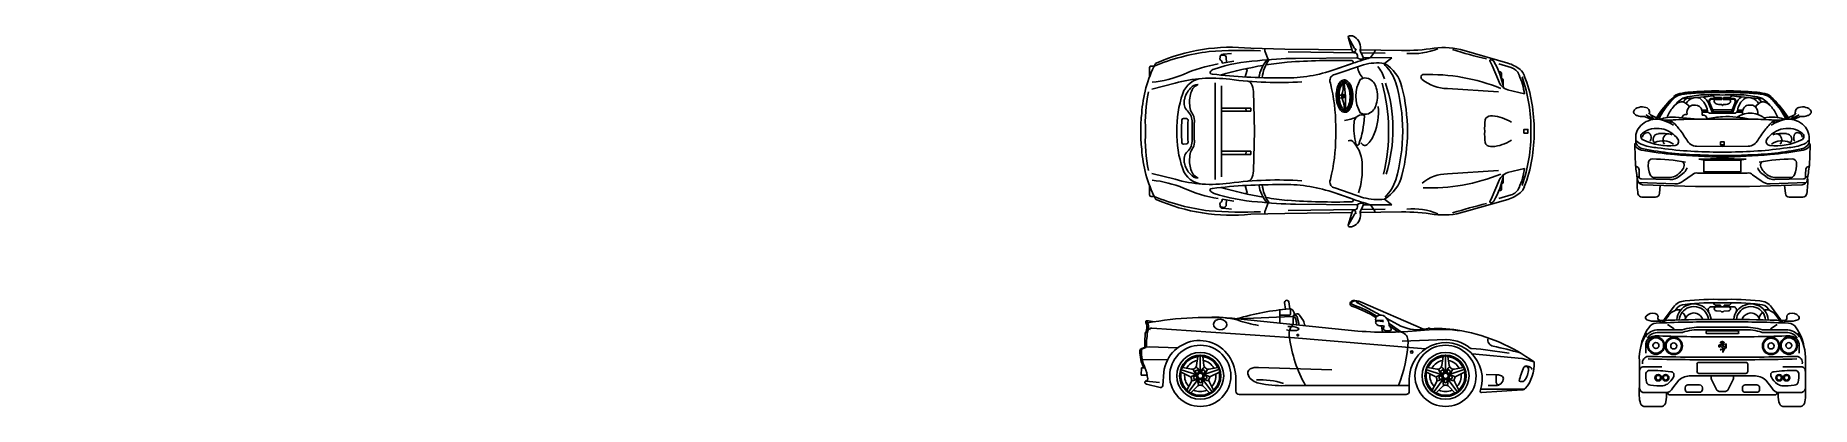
# Model space of a CAD drawing. Header units: millimetres. Extents: x 0 to 813, y -31 to 138.
import ezdxf

# ---------------------------------------------------------------- set-up
doc = ezdxf.new("R2010")
doc.units = ezdxf.units.MM

# ---------------------------------------------------------------- blocks, each defined once
blk = doc.blocks.new('Modena-planta')
for p, q in [((795.42, 42.43), (779.84, 42.85)), ((787.78, 37.61), (786.41, 41.25)), ((795.42, 42.43), (826.26, 42.07)), ((797, 41.12), (828.13, 40.7)), ((824.51, 47.86), (826.49, 41.31)), ((824.74, 47.37), (827.17, 43.05)), ((829.95, 42.03), (848.9, 41.8)), ((830.4, 40.67), (841.4, 40.53)), ((834.73, 38.53), (836.52, 41.1)), ((877.53, 41.8), (897.51, 36.03)), ((733.58, 34.03), (733.58, 29.86)), ((735.69, 34.71), (734.27, 34.71)), ((765.81, 38.77), (765.77, 38.05)), ((767.65, 39.68), (766.33, 39.52)), ((766.82, 35.96), (772.07, 36.89)), ((767.24, 40.07), (771, 40.49)), ((768.7, 36.29), (768.66, 38.57)), ((828.55, 38.47), (800.31, 38.2)), ((816.94, 32.66), (826.32, 35.83)), ((816.94, 32.66), (825.49, 35.56)), ((831.47, 35.26), (818.32, 30.79)), ((834.73, 38.53), (831.32, 38.5)), ((834.73, 38.53), (844.46, 38.52)), ((841.1, 35.88), (844.46, 38.52)), ((889.34, 37.1), (890.31, 34.94)), ((889.75, 37.57), (890.3, 37.4)), ((890.31, 34.94), (893.3, 28.02)), ((899.03, 33.99), (893.34, 35.71)), ((745.2, 26.86), (734.53, 24.17)), ((761.65, 31.2), (762.24, 31.03)), ((763.57, 26.95), (763.57, 4.89)), ((766.44, 25.7), (766.44, 4.89)), ((777.3, 29.69), (778.09, 32.36)), ((833.73, 28.98), (832.8, 29.19)), ((869.88, 24.41), (893.27, 22.86)), ((894.69, 28.8), (895.04, 28.8)), ((895.38, 28.45), (895.38, 25.33)), ((781.61, 4.89), (781.06, 23.02)), ((821.43, 21.33), (820.28, 21.35)), ((821.5, 20.12), (820.33, 20.02)), ((821.43, 21.33), (821.5, 20.12)), ((897.45, 23.81), (905.17, 21.93)), ((749.06, 10.75), (750.5, 10.67)), ((753.1, 8.89), (753.1, 4.89)), ((754.03, 8.89), (754.03, 4.89)), ((779.92, 15.46), (766.44, 15.46)), ((779.92, 14.02), (766.44, 14.02)), ((777.67, 15.46), (777.7, 14.02)), ((779.92, 14.02), (779.92, 15.46)), ((833.73, 12.9), (832.8, 12.68)), ((753.1, 0.88), (753.1, 4.89)), ((754.03, 0.88), (754.03, 4.89)), ((763.57, -17.18), (763.57, 4.89)), ((766.44, -15.92), (766.44, 4.89)), ((781.61, 4.89), (781.06, -13.24)), ((749.06, -0.97), (750.5, -0.9)), ((779.92, -4.25), (766.44, -4.25)), ((779.92, -5.68), (766.44, -5.68)), ((777.67, -5.68), (777.7, -4.25)), ((779.92, -4.25), (779.92, -5.68)), ((745.2, -17.09), (734.53, -14.39)), ((869.88, -14.63), (893.27, -13.09)), ((895.38, -18.68), (895.38, -15.56)), ((897.45, -14.03), (905.17, -12.16)), ((733.58, -24.25), (733.58, -20.08)), ((761.65, -21.43), (762.24, -21.26)), ((777.3, -19.91), (778.09, -22.59)), ((816.94, -22.88), (825.49, -25.78)), ((816.94, -22.88), (826.32, -26.06)), ((831.47, -25.49), (818.32, -21.02)), ((890.31, -25.16), (893.3, -18.24)), ((899.03, -24.22), (893.34, -25.93)), ((894.69, -19.02), (895.04, -19.02)), ((735.69, -24.93), (734.27, -24.93)), ((765.81, -28.99), (765.77, -28.27)), ((767.65, -29.9), (766.33, -29.74)), ((766.82, -26.18), (772.07, -27.11)), ((767.24, -30.3), (771, -30.71)), ((768.7, -26.51), (768.66, -28.79)), ((787.78, -27.83), (786.41, -31.48)), ((795.42, -32.66), (826.26, -32.29)), ((797, -31.34), (828.13, -30.93)), ((828.55, -28.7), (800.31, -28.43)), ((824.51, -38.08), (826.49, -31.53)), ((829.95, -32.25), (848.9, -32.03)), ((830.4, -30.9), (841.4, -30.75)), ((834.73, -28.75), (831.32, -28.72)), ((834.73, -28.75), (844.46, -28.75)), ((834.73, -28.75), (836.52, -31.33)), ((841.1, -26.11), (844.46, -28.75)), ((877.53, -32.03), (897.51, -26.25)), ((889.34, -27.32), (890.31, -25.16)), ((889.75, -27.79), (890.3, -27.62)), ((795.42, -32.66), (779.84, -33.08)), ((824.74, -37.59), (827.17, -33.28))]:
    blk.add_line(p, q)
for points in [[(894.69, 28.34), (894.69, 31.31, 0.414214), (894, 31.99), (893.46, 31.99), (893.46, 31.96)], [(894.69, -18.57), (894.69, -21.53, -0.414214), (894, -22.22), (893.46, -22.22), (893.46, -22.18)]]:
    blk.add_lwpolyline(points, format="xyb")
for points in [[(906.74, 4.89), (906.74, 5.7), (904.87, 5.7), (904.87, 4.89)], [(906.74, 4.89), (906.74, 4.08), (904.87, 4.08), (904.87, 4.89)]]:
    blk.add_lwpolyline(points)
for centre, radius, start, end in [((773.12, -57.02), 99.07, 97.13897, 112.20468), ((771.1, -42.55), 85.85, 84.15843, 113.75094), ((776.19, -159.63), 201.5, 87.66649, 94.37834), ((788.76, 42.1), 2.5, 166.71446, 199.87589), ((825.48, 48.02), 0.989, 157.69123, 221.2445), ((825.58, 45.5), 3.07, 72.78057, 109.26424), ((824.52, 43.26), 5.54, 353.29542, 69.1569), ((827.04, 41.92), 0.821, 228.15417, 43.51091), ((827.38, 41.73), 0.986, 205.39106, 280.03769), ((828.85, 43.93), 1.89, 207.5664, 252.15536), ((827.64, 39.89), 0.869, 39.79605, 95.73016), ((832.3, 42.05), 2.35, 166.35559, 209.59311), ((826.03, 37.59), 5.37, 1.95414, 37.93298), ((834.08, 42.54), 2.83, 329.46705, 347.77861), ((850.61, 120.76), 78.97, 268.75861, 279.61942), ((854.06, 71.09), 30.72, 264.78539, 291.93649), ((868.09, 9.91), 33.27, 73.50738, 97.39624), ((926.27, 208.01), 174.33, 251.94884, 257.24429), ((786.84, 9.64), 56.97, 152.76058, 176.57407), ((734.27, 34.03), 0.685, 90, 180), ((736.8, 35.4), 0.685, 113.75094, 152.76058), ((774.22, -23.69), 60.04, 98.81335, 114.73295), ((764.34, 29.73), 3.81, 109.30085, 144.72324), ((787.8, -41.71), 78.99, 93.56312, 108.23753), ((766.45, 38), 0.685, 176.3456, 237.55347), ((767.12, 38.77), 1.31, 85.03256, 179.95413), ((814.48, -138.74), 176.13, 99.4688, 105.96321), ((765.22, 36.07), 1.61, 355.87149, 57.55347), ((767.54, 38.56), 1.13, 0.55301, 84.13038), ((777.55, 32.74), 0.658, 324.74107, 114.90386), ((802.54, -140.64), 178.85, 90.7161, 96.30707), ((799.02, 27.23), 15.58, 138.43158, 171.97439), ((801.56, 27.85), 16.51, 143.58373, 174.72689), ((814.48, -138.74), 176.13, 95.8299, 99.04862), ((796.14, 94.58), 65.32, 267.86331, 288.56892), ((818.6, -272.32), 309.58, 88.60794, 94.07671), ((899.44, -178.18), 226.16, 106.62436, 109.08377), ((826.1, 36.48), 0.685, 288.68855, 88.60794), ((826.27, 39.2), 2.39, 342.31114, 31.61368), ((830.96, 42.2), 4.44, 237.0185, 275.52854), ((836.74, 35.08), 8.02, 185.30706, 227.70109), ((837.77, 12.36), 23.75, 81.95015, 105.40194), ((826.78, 24.74), 14.88, 16.06073, 41.18908), ((842.17, 35.91), 1.22, 180.48368, 229.18489), ((832.33, 21.05), 17.23, 13.54342, 59.40738), ((827.73, 21.25), 19.36, 17.50639, 45.18154), ((889.65, 37.24), 0.343, 73.21115, 204.2134), ((889.91, 36.09), 1.37, 30.58257, 73.21115), ((860.83, 18.9), 35.15, 9.75391, 30.58257), ((892.29, 19.22), 17.6, 51.91927, 72.72549), ((897.43, 28.6), 5.62, 22.10206, 73.4772), ((899.35, 28.41), 6.02, 17.81865, 50.87383), ((903.14, 33.07), 7.787548383930699e-14, 206.56505, 48.90891), ((728.39, 83.22), 56.32, 276.39983, 291.57725), ((762.04, -33.47), 62.64, 82.46917, 105.59587), ((758.24, 19.05), 9.98, 93.48684, 162.31277), ((759.88, 17.16), 10.63, 135.71003, 168.46703), ((758.44, 20.65), 6.26, 116.60679, 170.6088), ((755.64, 22), 4.24, 87.80118, 142.57457), ((761.72, 31.73), 0.528, 158.01459, 262.29805), ((762.43, 31.69), 0.685, 253.7177, 263.154), ((791.07, 270.23), 240.94, 263.154, 270.62592), ((792.75, 200.93), 173.77, 262.55945, 273.48064), ((778.08, 25.26), 2.53, 36.30123, 79.16136), ((771.13, 22.52), 9.94, 2.86691, 25.22172), ((818.75, 28.15), 2.67, 99.28683, 189.84664), ((784.08, 18.49), 33.34, 10.32603, 16.03434), ((735.33, 6.75), 83.45, 358.72189, 12.25663), ((811.95, 25.19), 10.23, 337.84235, 9.15939), ((771.95, 17.95), 51.35, 356.58075, 10.18722), ((843.04, 20.94), 15.09, 149.70444, 210.29556), ((832.18, 25.52), 3.73, 80.4002, 125.57403), ((831.22, 23.25), 6.25, 13.31161, 66.3333), ((825.88, 20.94), 12.03, 341.83294, 18.16706), ((762.55, 4.86), 80.44, 345.95579, 15.82311), ((776.43, 5.78), 68.5, 342.63247, 17.95089), ((772.67, 5.02), 76.76, 359.90289, 16.70193), ((763.27, 4.02), 88.36, 0.55995, 13.78843), ((858.95, 29.62), 1.18, 105.59917, 238.91709), ((869.88, 42.39), 17.98, 230.05537, 270), ((858.72, 30.43), 0.343, 92.01958, 105.59917), ((861.75, -55.49), 86.31, 67.85015, 92.01958), ((899.4, 29.88), 6.38, 197.00102, 252.22266), ((895.04, 28.45), 0.343, 0, 90), ((870.95, 16.83), 34.61, 8.48153, 23.65673), ((833.37, 5.57), 74.73, 359.49993, 18.86758), ((842.97, 6.3), 66.56, 358.78269, 21.08488), ((801.02, 9.02), 69.42, 168.48022, 183.41019), ((796.58, 5.66), 50.59, 161.05512, 180.87513), ((755.18, 18.09), 5.85, 168.23302, 196.01172), ((753.5, 17.26), 4.01, 191.28214, 229.90647), ((766.34, 18.22), 14.49, 166.23217, 191.91863), ((811.18, 15.01), 11.52, 359.23064, 26.34165), ((831.22, 18.63), 6.25, 293.6667, 346.68839), ((774.06, 6.53), 44.57, 171.58993, 182.10616), ((804.33, 5.83), 56.15, 175.62228, 180.96008), ((749.03, 10.06), 0.685, 87.1393, 175.62228), ((750.46, 9.99), 0.685, 355.58188, 87.1393), ((745.54, 8.88), 7.56, 0.11581, 44.66862), ((804.33, 5.83), 53.34, 175.58188, 181.01063), ((758.1, 16.33), 6.04, 190.53306, 219.04341), ((747.67, 9.67), 6.42, 353.02461, 26.44198), ((820.34, 28.79), 19.1, 277.3482, 295.03902), ((860.94, 6.85), 33.87, 176.67535, 193.45578), ((831, 8.58), 3.89, 86.67007, 176.5012), ((789.69, 13.5), 42.22, 339.76218, 357.62488), ((832.18, 16.36), 3.73, 234.42597, 279.5998), ((831.19, 11.78), 0.685, 357.62488, 86.67007), ((812.84, 13.5), 25.46, 337.23873, 6.07939), ((914.17, 6.15), 27.26, 171.65945, 182.65926), ((888.56, 9.91), 1.37, 138.62847, 171.65945), ((890.06, 8.58), 3.38, 83.15466, 138.62847), ((889.08, -6.34), 18.33, 56.71066, 85.65326), ((774.06, 3.25), 44.57, 177.89384, 188.41007), ((801.02, 0.76), 69.42, 176.58981, 191.51978), ((796.58, 4.12), 50.59, 179.12487, 198.94488), ((804.33, 3.95), 56.15, 179.03992, 184.37772), ((745.54, 0.9), 7.56, 315.33138, 359.88419), ((804.33, 3.95), 53.34, 178.98937, 184.41812), ((747.67, 0.1), 6.42, 333.55802, 6.97539), ((735.33, 3.03), 83.45, 347.74337, 1.27811), ((825.26, -1.41), 2.13, 28.94694, 112.88729), ((825.03, 7.61), 11.97, 311.87678, 340.71139), ((772.67, 4.76), 76.76, 343.29807, 0.09711), ((763.27, 5.75), 88.36, 346.21157, 359.44005), ((914.17, 3.62), 27.26, 177.34074, 188.34055), ((914.17, 3.62), 27.26, 177.34074, 188.34055), ((889.08, 16.12), 18.33, 274.34674, 303.28934), ((889.08, 16.12), 18.33, 274.34674, 303.28934), ((833.37, 4.21), 74.73, 341.13242, 0.50007), ((842.97, 3.47), 66.56, 338.91512, 1.21731), ((786.84, 0.14), 56.97, 183.42593, 207.23942), ((749.03, -0.29), 0.685, 184.37772, 272.8607), ((755.18, -8.31), 5.85, 163.98828, 191.76698), ((753.5, -7.48), 4.01, 130.09353, 168.71786), ((750.46, -0.21), 0.685, 272.8607, 4.41812), ((766.34, -8.45), 14.49, 168.08137, 193.76783), ((758.1, -6.56), 6.04, 140.95659, 169.46694), ((815.14, -10.53), 15.71, 358.6186, 40.28304), ((828.66, -0.87), 0.685, 193.45578, 339.76218), ((832.08, 0.16), 1.74, 198.10364, 302.3205), ((888.56, -0.13), 1.37, 188.34055, 221.37153), ((888.56, -0.13), 1.37, 188.34055, 221.37153), ((890.06, 1.2), 3.38, 221.37153, 276.84534), ((890.06, 1.2), 3.38, 221.37153, 276.84534), ((758.24, -9.28), 9.98, 197.68723, 266.51316), ((759.88, -7.38), 10.63, 191.53297, 224.28997), ((758.44, -10.87), 6.26, 189.3912, 243.39321), ((755.64, -12.22), 4.24, 217.42543, 272.19882), ((771.13, -12.75), 9.94, 334.77828, 357.13309), ((784.08, -8.71), 33.34, 343.96566, 349.67397), ((795.91, -12.49), 35, 341.99844, 3.20856), ((832.33, -11.27), 17.23, 300.59262, 346.45658), ((869.88, -32.61), 17.98, 90, 129.94463), ((861.75, 65.26), 86.31, 267.98042, 292.14985), ((860.83, -9.13), 35.15, 329.41743, 350.24609), ((899.4, -20.1), 6.38, 107.77734, 162.99898), ((870.95, -7.05), 34.61, 336.34327, 351.51847), ((734.27, -24.25), 0.685, 180, 270), ((728.39, -73.44), 56.32, 68.42275, 83.60017), ((762.04, 43.24), 62.64, 254.40413, 277.53083), ((774.22, 33.47), 60.04, 245.26705, 261.18665), ((761.72, -21.95), 0.528, 97.70195, 201.98541), ((764.34, -19.95), 3.81, 215.27676, 250.69915), ((762.43, -21.91), 0.685, 96.846, 106.2823), ((791.07, -260.46), 240.94, 89.37408, 96.846), ((787.8, 51.48), 78.99, 251.76247, 266.43688), ((814.48, 148.52), 176.13, 254.03679, 260.5312), ((792.75, -191.16), 173.77, 86.51936, 97.44055), ((777.55, -22.97), 0.658, 245.09614, 35.25893), ((778.08, -15.49), 2.53, 280.83864, 323.69877), ((799.02, -17.46), 15.58, 188.02561, 221.56842), ((801.56, -18.07), 16.51, 185.27311, 216.41627), ((796.14, -84.8), 65.32, 71.43108, 92.13669), ((818.75, -18.38), 2.67, 170.15336, 260.71317), ((827.73, -11.48), 19.36, 314.81846, 342.49361), ((895.04, -18.68), 0.343, 270, 0), ((892.29, -9.44), 17.6, 287.27451, 308.08073), ((897.43, -18.82), 5.62, 286.5228, 337.89794), ((899.35, -18.63), 6.02, 309.12617, 342.18135), ((903.14, -23.3), 7.787548383930699e-14, 311.09109, 153.43495), ((773.12, 66.79), 99.07, 247.79532, 262.86103), ((736.8, -25.63), 0.685, 207.23942, 246.24906), ((771.1, 52.33), 85.85, 246.24906, 275.84157), ((776.19, 169.41), 201.5, 265.62166, 272.33351), ((766.45, -28.23), 0.685, 122.44653, 183.6544), ((767.12, -28.99), 1.31, 180.04587, 274.96744), ((765.22, -26.29), 1.61, 302.44653, 4.12851), ((767.54, -28.78), 1.13, 275.86962, 359.44699), ((802.54, 150.41), 178.85, 263.69293, 269.2839), ((788.76, -32.33), 2.5, 160.12411, 193.28554), ((814.48, 148.52), 176.13, 260.95138, 264.1701), ((818.6, 282.1), 309.58, 265.92329, 271.39206), ((899.44, 187.95), 226.16, 250.91623, 253.37564), ((826.1, -26.71), 0.685, 271.39206, 71.31145), ((827.38, -31.95), 0.986, 79.96231, 154.60894), ((827.04, -32.14), 0.821, 316.48909, 131.84583), ((828.85, -34.15), 1.89, 107.84464, 152.4336), ((827.64, -30.12), 0.869, 264.26984, 320.20395), ((826.27, -29.42), 2.39, 328.38632, 17.68886), ((830.96, -32.42), 4.44, 84.47146, 122.9815), ((832.3, -32.28), 2.35, 150.40689, 193.64441), ((826.03, -27.82), 5.37, 322.06702, 358.04586), ((837.77, -2.59), 23.75, 254.59806, 278.04985), ((834.08, -32.77), 2.83, 12.22139, 30.53295), ((850.61, -110.98), 78.97, 80.38058, 91.24139), ((854.06, -61.32), 30.72, 68.06351, 95.21461), ((868.09, -0.13), 33.27, 262.60376, 286.49262), ((926.27, -198.23), 174.33, 102.75571, 108.05116), ((889.65, -27.46), 0.343, 155.7866, 286.78885), ((889.91, -26.31), 1.37, 286.78885, 329.41743), ((825.48, -38.25), 0.989, 138.7555, 202.30877), ((825.58, -35.73), 3.07, 250.73576, 287.21943), ((824.52, -33.48), 5.54, 290.8431, 6.70458)]:
    blk.add_arc(centre, radius, start, end)
for centre, major_axis, ratio in [((822.79, 20.94), (-0.14, 6.75), 0.466887), ((822.31, 20.92), (0.023, 0.879), 0.434056)]:
    blk.add_ellipse(centre, major_axis=major_axis, ratio=ratio)
for points, knots in [([(822.63, 28.34), (822.32, 28.33), (822.02, 28.25), (821.45, 27.98), (821.19, 27.79), (820.5, 27.13), (820.14, 26.55), (819.55, 25.18), (819.33, 24.38), (819.04, 22.68), (818.98, 21.77), (819.02, 19.6), (819.21, 18.34), (819.87, 16.15), (820.33, 15.21), (821.22, 14.22), (821.55, 13.96), (822.27, 13.6), (822.67, 13.52), (823.45, 13.58), (823.83, 13.72), (824.51, 14.16), (824.81, 14.46), (825.33, 15.18), (825.56, 15.6), (826.16, 17.01), (826.42, 18.15), (826.64, 20.56), (826.6, 21.83), (826.22, 24.2), (825.89, 25.3), (825.11, 26.8), (824.73, 27.31), (823.99, 27.95), (823.65, 28.14), (823.07, 28.31), (822.85, 28.34), (822.63, 28.34)], [0, 0, 0, 0, 0.205721, 0.205721, 0.411442, 0.411442, 0.797623, 0.797623, 1.183805, 1.183805, 1.569986, 1.569986, 2.107032, 2.107032, 2.644078, 2.644078, 2.905118, 2.905118, 3.166157, 3.166157, 3.427196, 3.427196, 3.688236, 3.688236, 3.949275, 3.949275, 4.474463, 4.474463, 4.999651, 4.999651, 5.524838, 5.524838, 5.887875, 5.887875, 6.138082, 6.138082, 6.283185, 6.283185, 6.283185, 6.283185]), ([(822.66, 27.05), (822.53, 27.05), (822.39, 27.01), (822.09, 26.85), (821.92, 26.73), (821.58, 26.36), (821.41, 26.12), (820.93, 25.22), (820.65, 24.41), (820.31, 22.56), (820.24, 21.54), (820.34, 19.51), (820.5, 18.52), (821.01, 16.8), (821.35, 16.09), (821.93, 15.33), (822.15, 15.13), (822.55, 14.88), (822.72, 14.83), (823.05, 14.82), (823.21, 14.86), (823.58, 15.08), (823.79, 15.27), (824.2, 15.8), (824.39, 16.14), (824.74, 16.96), (824.89, 17.43), (825.22, 18.88), (825.33, 19.96), (825.28, 22.1), (825.12, 23.16), (824.66, 24.82), (824.39, 25.46), (823.86, 26.31), (823.61, 26.59), (823.19, 26.91), (823.02, 26.99), (822.8, 27.04), (822.73, 27.05), (822.66, 27.05)], [0, 0, 0, 0, 0.227835, 0.227835, 0.455671, 0.455671, 0.683506, 0.683506, 1.155241, 1.155241, 1.626976, 1.626976, 2.098711, 2.098711, 2.570446, 2.570446, 2.845409, 2.845409, 3.120372, 3.120372, 3.395335, 3.395335, 3.670298, 3.670298, 3.945261, 3.945261, 4.220224, 4.220224, 4.717807, 4.717807, 5.21539, 5.21539, 5.614948, 5.614948, 5.920963, 5.920963, 6.16829, 6.16829, 6.283185, 6.283185, 6.283185, 6.283185])]:
    blk.add_open_spline(points, degree=3, knots=knots)
blk = doc.blocks.new('Modena Spyder-frente')
for p, q in [((334.42, 13.69), (342.53, 14.55)), ((337.68, 10.68), (338.43, 10.68)), ((338.6, 10.68), (338.43, 10.68)), ((344.72, 11.28), (346.21, 7.53)), ((346.5, 7.54), (344.99, 11.41)), ((346.82, 7.66), (345.25, 11.62)), ((346.06, 13.37), (350.62, 13.35)), ((346.13, 13.7), (350.58, 13.67)), ((350.48, 14.14), (347.92, 14.14)), ((348.02, 13.26), (350.48, 13.26)), ((350.63, 10.94), (349.71, 10.97)), ((350.63, 13.45), (350.48, 14.14)), ((350.78, 10.81), (350.83, 10.46)), ((350.83, 10.46), (351.05, 10.46)), ((351.1, 10.81), (351.05, 10.46)), ((351.25, 13.45), (351.4, 14.14)), ((351.25, 10.94), (352.18, 10.97)), ((355.82, 13.37), (351.26, 13.35)), ((355.75, 13.7), (351.3, 13.67)), ((351.4, 14.14), (353.96, 14.14)), ((353.86, 13.26), (351.4, 13.26)), ((355.07, 7.66), (356.63, 11.62)), ((355.38, 7.54), (356.9, 11.41)), ((357.17, 11.28), (355.68, 7.53)), ((367.47, 13.69), (359.35, 14.55)), ((363.19, 10.72), (363.46, 10.68)), ((364.21, 10.68), (363.46, 10.68)), ((317.34, 5.48), (315.84, 6.27)), ((315.89, 5.19), (318.61, 4.06)), ((318.01, 6.31), (320.8, 4.97)), ((329.53, 5.18), (339.68, 4.24)), ((350.94, 4.24), (338.16, 4.24)), ((344.06, 8.13), (341.62, 8.08)), ((341.68, 7.73), (344.2, 7.73)), ((341.68, 6.96), (341.68, 6.18)), ((341.7, 7.43), (344.41, 7.43)), ((345.09, 7.06), (350.94, 7.06)), ((346.35, 7.43), (350.94, 7.43)), ((346.82, 7.66), (350.94, 7.66)), ((355.07, 7.66), (350.94, 7.66)), ((355.54, 7.43), (350.94, 7.43)), ((356.8, 7.06), (350.94, 7.06)), ((350.94, 4.24), (363.72, 4.24)), ((360.18, 7.43), (357.47, 7.43)), ((360.2, 7.73), (357.69, 7.73)), ((357.83, 8.13), (360.26, 8.08)), ((360.2, 6.96), (360.2, 6.43)), ((372.35, 5.18), (369.75, 4.97)), ((383.87, 6.31), (381.08, 4.97)), ((386, 5.19), (383.28, 4.06)), ((384.54, 5.48), (386.04, 6.27)), ((310.82, -7.72), (311.14, -16.84)), ((311.27, -4.61), (311.27, -6.55)), ((350.94, -8.21), (339.15, -8.06)), ((350.94, -8.21), (362.73, -8.06)), ((390.62, -4.61), (390.62, -6.55)), ((391.06, -7.72), (390.74, -16.84)), ((340.14, -14.04), (342.04, -14.27)), ((348.41, -10.75), (350.94, -10.75)), ((353.48, -10.75), (350.94, -10.75)), ((361.75, -14.04), (359.84, -14.27)), ((313.85, -22.94), (326.91, -23.34)), ((331.24, -21.83), (333.45, -20.05)), ((333.19, -23.95), (337.18, -21.09)), ((350.94, -20.33), (339.55, -20.33)), ((350.94, -20.33), (362.34, -20.33)), ((368.7, -23.95), (364.7, -21.09)), ((370.65, -21.83), (368.43, -20.05)), ((388.03, -22.94), (374.98, -23.34)), ((329.13, -25.28), (312.55, -24.69)), ((314.12, -31.31), (320.31, -31.31)), ((314.42, -25.66), (338.58, -26.48)), ((322.5, -25.93), (322.13, -29.66)), ((338.58, -26.48), (350.94, -26.48)), ((363.31, -26.48), (350.94, -26.48)), ((387.47, -25.66), (363.31, -26.48)), ((372.76, -25.28), (389.34, -24.69)), ((379.39, -25.93), (379.76, -29.66)), ((387.77, -31.31), (381.58, -31.31))]:
    blk.add_line(p, q)
for points in [[(350.94, -6.09), (350.1, -6.09), (350.1, -7.48), (350.94, -7.48)], [(350.94, -6.09), (351.79, -6.09), (351.79, -7.48), (350.94, -7.48)], [(350.94, -19.83), (342.52, -19.83), (342.52, -14.38), (350.94, -14.38)], [(350.94, -19.83), (359.36, -19.83), (359.36, -14.38), (350.94, -14.38)]]:
    blk.add_lwpolyline(points)
for centre, radius, start, end in [((344.26, -63.76), 80.54, 92.90043, 98.74471), ((338.87, -21.63), 38.39, 91.98774, 99.42664), ((349, -145.22), 161.72, 89.31193, 95.10927), ((347.6, -92.95), 110.14, 88.26148, 95.24378), ((348.53, -134.23), 151.14, 89.08484, 93.16473), ((354.4, -90.36), 107.56, 84.6935, 91.84385), ((353.49, -129.34), 146.25, 86.78279, 90.99912), ((353.03, -142.04), 158.53, 84.83968, 90.75344), ((357.63, -63.76), 80.54, 81.25529, 87.09957), ((363.02, -21.63), 38.39, 80.57336, 88.01226), ((313.27, 6.37), 3.36, 99.4455, 150.64107), ((314.19, 4.65), 5.25, 70.70868, 106.31737), ((315.45, 7.51), 2.15, 19.53225, 77.04287), ((313.66, 7.21), 3.94, 352.15543, 14.99868), ((347.68, -8.34), 29.22, 138.72636, 154.52145), ((362.96, -21.7), 49.89, 133.36865, 145.75879), ((350.64, -9.52), 31.94, 134.58935, 151.73814), ((339.42, 0.05), 14.67, 138.77184, 160.1172), ((345.34, -3.82), 24.55, 131.82294, 143.06092), ((334.55, 7.63), 8.45, 116.64984, 138.54487), ((345.39, -3.81), 21.74, 125.21516, 141.47739), ((333.96, 5.72), 6.87, 110.98319, 144.37204), ((332.9, 10.16), 6.09, 92.98932, 133.54364), ((332.71, 10.25), 5.64, 97.09096, 131.53439), ((334.92, 2.66), 13.19, 91.37579, 108.34422), ((332.48, 8.14), 4.11, 85.79346, 103.72813), ((330.76, 6.36), 6.22, 35.35404, 71.01465), ((337.91, -1.51), 16.26, 92.86155, 108.11492), ((333.92, 15.6), 1.97, 237.34911, 284.58259), ((348.97, -0.68), 20.46, 135.35733, 141.34147), ((338.81, 9.07), 5.06, 69.64184, 152.07458), ((338.15, 7.31), 3.48, 136.76901, 191.83328), ((337.52, 8.38), 2.3, 86.02083, 145.49091), ((345.78, -25.76), 41.41, 96.48478, 102.09593), ((338.66, 7.68), 3, 12.93433, 91.14508), ((336, 7.1), 8.13, 7.23237, 55.71746), ((345.51, -76.97), 92.46, 86.63005, 92.73242), ((349.42, -103.8), 112.41, 92.78361, 94.0129), ((337.12, 7.33), 4.57, 355.2926, 12.93433), ((338.04, 8.58), 7.2, 22.00737, 55.52871), ((343.16, 26.65), 12.11, 267.01927, 284.83193), ((346.15, 12.33), 1.48, 123.74494, 218.48325), ((346.15, 12.33), 1.15, 123.74494, 218.48325), ((345.9, 12.62), 1.1, 77.66722, 121.24626), ((345.9, 12.62), 0.768, 77.66722, 121.24626), ((346.21, 15.45), 0.518, 276.58195, 2.89821), ((349.42, -103.8), 112.41, 89.22544, 91.50982), ((347.86, 15.2), 1.06, 164.83797, 273.43319), ((348.22, 12.54), 1.06, 168.3955, 237.60672), ((347.86, 12.58), 0.704, 76.66266, 165.2345), ((349.52, 13.88), 2.91, 230.01597, 273.69894), ((350.48, 13.42), 0.152, 270, 12.10177), ((350.63, 10.79), 0.152, 8.82559, 88.15352), ((356.46, -73.71), 89.2, 87.21806, 93.54384), ((352.58, -95.35), 103.96, 88.43004, 90.90002), ((351.26, 10.79), 0.152, 91.84648, 171.17441), ((351.4, 13.42), 0.152, 167.89823, 270), ((352.36, 13.88), 2.91, 266.30106, 309.98403), ((354.03, 12.58), 0.704, 14.7655, 103.33734), ((354.03, 15.2), 1.06, 266.56681, 15.16203), ((353.66, 12.54), 1.06, 302.39328, 11.6045), ((355.68, 15.45), 0.518, 177.10179, 263.41805), ((358.72, 26.65), 12.11, 255.16807, 272.98073), ((355.99, 12.62), 1.1, 58.75374, 102.33278), ((355.99, 12.62), 0.768, 58.75374, 102.33278), ((355.74, 12.33), 1.15, 321.51675, 56.25506), ((355.74, 12.33), 1.48, 321.51675, 56.25506), ((363.85, 8.58), 7.2, 124.47129, 157.99263), ((365.89, 7.1), 8.13, 124.28254, 172.76763), ((352.46, -103.8), 112.41, 85.9871, 87.21639), ((363.66, 7.34), 3.48, 136.76901, 186.34049), ((356.11, -25.76), 41.41, 77.90407, 83.51522), ((363.03, 8.42), 2.3, 86.02083, 145.49091), ((363.07, 9.07), 5.06, 27.92542, 110.35816), ((364.37, 8.38), 2.3, 34.50909, 93.97917), ((363.97, -1.51), 16.26, 71.88508, 87.13845), ((371.13, 6.36), 6.22, 108.98535, 144.64596), ((363.73, 7.31), 3.48, 348.16672, 43.23099), ((366.97, 2.66), 13.19, 71.65578, 88.62421), ((367.97, 15.6), 1.97, 255.41741, 302.65089), ((352.91, -0.68), 20.46, 38.65853, 44.64267), ((356.5, -3.81), 21.74, 38.52261, 54.78484), ((369.4, 8.14), 4.11, 76.27187, 94.20654), ((368.99, 10.16), 6.09, 46.45636, 87.01068), ((369.17, 10.25), 5.64, 48.46561, 82.90904), ((367.92, 5.72), 6.87, 35.62796, 69.01681), ((367.33, 7.63), 8.45, 41.45513, 63.35016), ((356.54, -3.82), 24.55, 36.93908, 48.17706), ((338.92, -21.7), 49.89, 34.24121, 46.63135), ((362.47, 0.05), 14.67, 19.8828, 41.22816), ((351.24, -9.52), 31.94, 28.26186, 45.41065), ((354.2, -8.34), 29.22, 25.47855, 41.27364), ((388.22, 7.21), 3.94, 165.00132, 187.84457), ((386.44, 7.51), 2.15, 102.95713, 160.46775), ((387.69, 4.65), 5.25, 73.68263, 109.29132), ((388.62, 6.37), 3.36, 29.35893, 80.5545), ((311.32, 7.59), 1.07, 156.34923, 223.91197), ((312.48, 8.2), 2.35, 214.90852, 258.50178), ((319.03, -4.24), 7.78, 127.35169, 182.69594), ((314.59, 12.93), 7.49, 249.81998, 271.26651), ((320.57, -5.34), 9.6, 79.62394, 130.68758), ((321.09, -11.42), 11.51, 34.51692, 125.56286), ((314.97, 3.92), 1.56, 54.21968, 104.02384), ((317.03, 4.15), 1.05, 72.62031, 127.56221), ((318.63, 7.54), 1.38, 194.85922, 243.15638), ((318.4, 7.22), 2.04, 238.96804, 305.3112), ((318.85, 8.38), 3.57, 245.01208, 271.22446), ((313.14, -3.61), 10.22, 50.01095, 55.48343), ((335.42, -3.55), 16.92, 144.09381, 152.52455), ((324.54, 4.56), 2.28, 152.7362, 191.44014), ((328.1, -10.01), 15.26, 84.60756, 112.31095), ((319.6, -11.12), 15.46, 54.66, 79.94008), ((325.9, 29.09), 25.25, 261.8206, 275.867), ((328.78, 8.38), 5.89, 239.2749, 258.00448), ((325.86, 1.13), 2.37, 42.40134, 68.59406), ((312.4, -14.07), 23.27, 36.63399, 50.49751), ((327.57, 2.68), 0.061, 258.00448, 42.40134), ((336.59, -117.89), 122.13, 89.26397, 93.80973), ((334.38, 4.29), 2.13, 84.52353, 163.51627), ((334.6, 6.56), 0.152, 264.52353, 11.83328), ((341.88, 4.05), 2.13, 11.65997, 95.47647), ((354.1, -48.68), 54.12, 93.34949, 100.78954), ((345.34, 8.34), 1.3, 189.56767, 258.71871), ((346.35, 7.58), 0.152, 201.64267, 270), ((353.45, -37.93), 43.38, 76.47464, 93.31619), ((355.54, 7.58), 0.152, 270, 338.35733), ((356.54, 8.34), 1.3, 281.28129, 350.43233), ((363.62, -3.19), 10.29, 45.25468, 124.52595), ((365.29, -117.89), 122.13, 86.19027, 90.73603), ((366.54, 6.56), 0.152, 168.16672, 177.71601), ((389.48, -14.07), 23.27, 129.50249, 143.36601), ((380.79, -11.42), 11.51, 54.43714, 145.48308), ((373.79, -10.01), 15.26, 67.68905, 95.39244), ((382.28, -11.12), 15.46, 100.05992, 125.34), ((375.99, 29.09), 25.25, 264.133, 278.1794), ((374.32, 2.68), 0.061, 137.59866, 281.99552), ((376.02, 1.13), 2.37, 111.40594, 137.59866), ((373.11, 8.38), 5.89, 281.99552, 300.7251), ((377.34, 4.56), 2.28, 348.55986, 27.2638), ((381.31, -5.34), 9.6, 49.31242, 100.37606), ((366.46, -3.55), 16.92, 27.47545, 35.90619), ((388.75, -3.61), 10.22, 124.51657, 129.98905), ((383.49, 7.22), 2.04, 234.6888, 301.03196), ((383.03, 8.38), 3.57, 268.77554, 294.98792), ((383.25, 7.54), 1.38, 296.84362, 345.14078), ((384.85, 4.15), 1.05, 52.43779, 107.37969), ((386.91, 3.92), 1.56, 75.97616, 125.78032), ((387.29, 12.93), 7.49, 268.73349, 290.18002), ((382.85, -4.24), 7.78, 357.30406, 52.64831), ((389.41, 8.2), 2.35, 281.49822, 325.09148), ((390.57, 7.59), 1.07, 316.08803, 23.65077), ((311.95, -7.48), 1.15, 126.25416, 192.17862), ((314.85, -5.22), 4.74, 211.82109, 259.52632), ((317.21, 0), 7.93, 221.43516, 251.53574), ((315.79, -4.4), 5.01, 205.3962, 258.30618), ((315.46, -3.55), 1.83, 125.56286, 243.98739), ((316.53, -4.1), 2.17, 97.04588, 177.39883), ((326.42, 18.9), 26.81, 243.98739, 276.09239), ((322.27, 14.35), 23.14, 250.89838, 267.4482), ((316.73, -3.13), 1.27, 25.25401, 111.43765), ((316.57, -4.51), 1.75, 310.87227, 343.15755), ((314.7, -4.32), 3.61, 348.91739, 28.66358), ((321.31, -4.93), 2.11, 158.37226, 239.96939), ((321.8, -4.9), 2.56, 93.98756, 163.02672), ((323.56, -14.26), 8.65, 54.9409, 113.73354), ((323.59, -17.28), 15.07, 73.29819, 97.47958), ((326.9, -5.25), 3.12, 112.41421, 217.64009), ((329.07, -5.94), 1.83, 276.09239, 34.51692), ((277.98, -41.85), 67.49, 32.91194, 38.12006), ((339.15, -3.08), 4.98, 204.96209, 270), ((362.73, -3.08), 4.98, 270, 335.03791), ((423.91, -41.85), 67.49, 141.87994, 147.08806), ((372.81, -5.94), 1.83, 145.48308, 263.90761), ((375.46, 18.9), 26.81, 263.90761, 296.01261), ((378.32, -14.26), 8.65, 66.26646, 125.0591), ((378.3, -17.28), 15.07, 82.52042, 106.70181), ((374.99, -5.25), 3.12, 322.35991, 67.58579), ((380.08, -4.9), 2.56, 16.97328, 86.01244), ((379.61, 14.35), 23.14, 272.5518, 289.10162), ((380.57, -4.93), 2.11, 300.03061, 21.62774), ((387.18, -4.32), 3.61, 151.33642, 191.08261), ((385.31, -4.51), 1.75, 196.84245, 229.12773), ((385.16, -3.13), 1.27, 68.56235, 154.74599), ((385.36, -4.1), 2.17, 2.60117, 82.95412), ((386.09, -4.4), 5.01, 281.69382, 334.6038), ((384.68, 0), 7.93, 288.46426, 318.56484), ((386.42, -3.55), 1.83, 296.01261, 54.43714), ((387.04, -5.22), 4.74, 280.47368, 328.17891), ((389.94, -7.48), 1.15, 347.82138, 53.74584), ((348.26, 186.99), 199.83, 260.12387, 264.48532), ((344.49, 146.9), 159.01, 259.22938, 268.68434), ((329.43, -16.53), 12.42, 175.66577, 202.04319), ((318.93, -15.78), 1.9, 92.38265, 174.3099), ((317.1, -110.95), 97.09, 79.9441, 88.967), ((348.25, 174.58), 185.33, 261.62134, 270.04961), ((356.93, 303.47), 316.61, 264.94956, 268.91676), ((331.27, -16.75), 2.21, 340.03738, 46.66248), ((348.83, -258.51), 244.62, 89.50405, 92.03537), ((349.18, 123.08), 135.4, 266.47042, 270.74765), ((345.17, 298.7), 311.85, 271.06103, 275.0889), ((353.12, 160.86), 173.19, 269.28071, 273.12077), ((353.2, -250.63), 236.74, 87.93102, 90.54663), ((353.64, 174.58), 185.33, 269.95039, 278.37866), ((359.1, 129.36), 141.46, 271.39687, 281.42148), ((384.78, -110.95), 97.09, 91.033, 100.0559), ((370.61, -16.75), 2.21, 133.33752, 199.96262), ((353.63, 186.99), 199.83, 275.51468, 279.87613), ((382.95, -15.78), 1.9, 5.6901, 87.61735), ((372.46, -16.53), 12.42, 337.95681, 4.33423), ((587.48, 18.15), 278.54, 187.21711, 188.60066), ((312.24, -16.44), 1.17, 200.10421, 270.06219), ((346.94, -24.27), 35.06, 177.12076, 189.02124), ((312.94, -22.97), 1.02, 93.14324, 211.24507), ((314.5, -23.22), 2.44, 186.75697, 268.11627), ((310.19, -19.24), 2.62, 358.31992, 38.57058), ((280.89, -21.51), 32, 358.46626, 3.92216), ((313.62, -22.21), 0.761, 191.51155, 287.75157), ((319.92, -20.14), 2.27, 207.75346, 255.61329), ((323.18, 179.71), 202.08, 268.91525, 271.08475), ((327.06, -16.83), 6.52, 268.62282, 309.81715), ((326.42, -15.25), 7.11, 274.7275, 300.18071), ((329.5, -19.55), 5.74, 266.32818, 309.98338), ((325.56, -14.17), 8.48, 301.57828, 336.86051), ((329.09, -15.8), 6.09, 315.71614, 339.42813), ((339.09, -22.98), 2.68, 80.20434, 135.40276), ((362.79, -22.98), 2.68, 44.59724, 99.79566), ((372.79, -15.8), 6.09, 200.57187, 224.28386), ((376.33, -14.17), 8.48, 203.13949, 238.42172), ((372.39, -19.55), 5.74, 230.01662, 273.67182), ((374.82, -16.83), 6.52, 230.18285, 271.37718), ((375.46, -15.25), 7.11, 239.81929, 265.2725), ((378.7, 179.71), 202.08, 268.91525, 271.08475), ((381.96, -20.14), 2.27, 284.38671, 332.24654), ((387.39, -23.22), 2.44, 271.88373, 353.24303), ((388.26, -22.21), 0.761, 252.24843, 348.48845), ((420.99, -21.51), 32, 176.07784, 181.53374), ((388.94, -22.97), 1.02, 328.75493, 86.85676), ((391.69, -19.24), 2.62, 141.42942, 181.68008), ((354.94, -24.27), 35.06, 350.97876, 2.87924), ((389.64, -16.44), 1.17, 269.93781, 339.89579), ((114.41, 18.15), 278.54, 351.39934, 352.78289), ((314.12, -29.48), 1.83, 189.02124, 270), ((320.31, -29.48), 1.83, 270, 354.286), ((381.58, -29.48), 1.83, 185.714, 270), ((387.77, -29.48), 1.83, 270, 350.97876)]:
    blk.add_arc(centre, radius, start, end)
blk = doc.blocks.new('Modena Spyder-trasera')
for p, q in [((419.7, 8.16), (420.84, 7.93)), ((421.89, 8.43), (420.56, 6.89)), ((426.08, 14.12), (421.89, 8.43)), ((423.47, 9.62), (422.01, 7.65)), ((427.35, 13.18), (426.93, 12.61)), ((428.87, 12.82), (429.29, 12.61)), ((442.1, 12.45), (442.38, 11.53)), ((443.84, 14.23), (445.66, 14.23)), ((444.28, 16.08), (444.91, 15.28)), ((444.89, 12.98), (444.93, 12.89)), ((445.59, 14.95), (447.64, 14.95)), ((445.61, 12.42), (447.88, 12.17)), ((445.66, 14.23), (448.52, 14.23)), ((447.64, 14.95), (447.72, 14.23)), ((447.88, 12.17), (448.16, 11.88)), ((448.16, 11.88), (448.52, 11.88)), ((451.39, 14.23), (448.52, 14.23)), ((448.88, 11.88), (448.52, 11.88)), ((449.17, 12.17), (448.88, 11.88)), ((451.44, 12.42), (449.17, 12.17)), ((449.41, 14.95), (449.33, 14.23)), ((451.46, 14.95), (449.41, 14.95)), ((453.21, 14.23), (451.39, 14.23)), ((452.16, 12.98), (452.12, 12.89)), ((452.77, 16.08), (452.13, 15.28)), ((454.95, 12.45), (454.67, 11.53)), ((468.17, 12.82), (467.76, 12.61)), ((469.7, 13.18), (470.12, 12.61)), ((470.97, 14.12), (475.15, 8.43)), ((473.58, 9.62), (475.04, 7.65)), ((475.15, 8.43), (476.49, 6.89)), ((477.35, 8.16), (476.2, 7.93)), ((421.44, 6.92), (418.23, 6.83)), ((429.61, 3.66), (419.36, 3.66)), ((429.79, 2.48), (419.36, 2.48)), ((426.49, 4.17), (423.46, 6.09)), ((438.94, 4.89), (448.52, 4.89)), ((438.94, 3.71), (448.52, 3.71)), ((441.08, 2.8), (441.08, 2.4)), ((448.52, 3.23), (441.51, 3.23)), ((441.51, 1.97), (448.52, 1.97)), ((458.1, 4.89), (448.52, 4.89)), ((458.1, 3.71), (448.52, 3.71)), ((448.52, 3.23), (455.54, 3.23)), ((455.54, 1.97), (448.52, 1.97)), ((455.97, 2.8), (455.97, 2.4)), ((467.26, 2.48), (477.68, 2.48)), ((467.44, 3.66), (477.68, 3.66)), ((470.56, 4.17), (473.59, 6.09)), ((475.61, 6.92), (478.82, 6.83)), ((413.41, -3.47), (413.41, -6.95)), ((446.9, -3.28), (446.86, -3.45)), ((446.86, -3.45), (446.91, -3.52)), ((447.18, -2.98), (446.9, -3.28)), ((446.91, -3.52), (446.9, -3.96)), ((446.9, -3.96), (447.05, -4.2)), ((447.56, -3.57), (446.91, -3.52)), ((447.2, -3.23), (446.98, -3.41)), ((446.98, -3.41), (447.07, -3.53)), ((447.2, -4.22), (447.05, -4.2)), ((447.07, -3.7), (447.07, -3.95)), ((447.72, -3.9), (447.07, -3.7)), ((447.07, -3.95), (447.12, -4.02)), ((447.12, -4.02), (447.23, -4.01)), ((447.6, -3.25), (447.18, -2.98)), ((447.2, -3.23), (447.57, -3.49)), ((447.25, -4.12), (447.2, -4.22)), ((447.23, -4.01), (447.25, -4.12)), ((447.58, -3.4), (447.56, -3.57)), ((447.56, -3.57), (447.62, -3.69)), ((447.71, -5.29), (447.57, -5.43)), ((447.57, -5.43), (447.81, -5.5)), ((447.61, -3.24), (447.58, -3.4)), ((447.67, -3.1), (447.61, -3.24)), ((447.68, -1.97), (447.64, -2.11)), ((447.64, -2.11), (447.7, -2.18)), ((447.74, -2.96), (447.67, -3.1)), ((447.7, -1.91), (447.68, -1.97)), ((447.89, -1.84), (447.7, -1.91)), ((447.7, -2.18), (447.74, -2.24)), ((447.87, -5.16), (447.71, -5.29)), ((447.74, -2.24), (447.83, -2.18)), ((447.87, -2.86), (447.74, -2.96)), ((447.74, -3.9), (447.91, -3.91)), ((447.89, -5.3), (447.79, -5.37)), ((447.81, -5.5), (447.79, -5.37)), ((447.83, -2.18), (447.95, -2.16)), ((447.99, -2.73), (447.87, -2.86)), ((448.62, -5.22), (447.87, -5.16)), ((447.89, -1.84), (448.25, -1.68)), ((448.76, -5.36), (447.89, -5.3)), ((447.95, -2.16), (448.11, -2.16)), ((448.1, -2.58), (447.99, -2.73)), ((448.18, -2.43), (448.1, -2.58)), ((448.11, -2.16), (448.15, -2.17)), ((448.26, -2.2), (448.18, -2.43)), ((448.25, -1.48), (448.22, -1.6)), ((448.22, -1.6), (448.24, -1.69)), ((448.25, -1.48), (448.3, -1.65)), ((448.25, -1.68), (448.31, -1.67)), ((448.34, -1.47), (448.3, -1.65)), ((448.3, -1.65), (448.33, -1.7)), ((448.34, -1.47), (448.37, -1.58)), ((448.43, -1.61), (448.35, -1.64)), ((448.37, -1.58), (448.36, -1.65)), ((448.36, -1.65), (448.37, -1.7)), ((448.57, -1.61), (448.43, -1.61)), ((448.68, -1.64), (448.57, -1.61)), ((448.6, -4.57), (448.59, -4.41)), ((448.6, -4.57), (448.76, -5.1)), ((448.76, -5.1), (448.62, -5.22)), ((448.68, -6.35), (448.63, -6.48)), ((448.63, -6.48), (448.88, -6.46)), ((448.8, -1.66), (448.68, -1.64)), ((449.15, -5.49), (448.68, -6.07)), ((448.68, -6.07), (448.68, -6.35)), ((449.01, -5.15), (448.76, -5.36)), ((448.85, -3.43), (448.77, -3.48)), ((448.94, -1.7), (448.8, -1.66)), ((448.85, -6.06), (448.83, -6.37)), ((448.88, -6.46), (448.83, -6.37)), ((448.86, -3.33), (448.85, -3.38)), ((448.85, -3.38), (448.85, -3.43)), ((449.38, -5.48), (448.85, -6.06)), ((448.86, -1.75), (448.94, -1.7)), ((448.95, -1.81), (448.86, -1.75)), ((448.99, -3.31), (448.86, -3.33)), ((449.09, -1.8), (448.95, -1.81)), ((449.11, -3.22), (448.99, -3.31)), ((449.09, -1.8), (449.05, -1.9)), ((449.05, -1.9), (449.19, -1.96)), ((449.15, -3.01), (449.08, -3.05)), ((449.08, -3.05), (449.1, -3.16)), ((449.1, -3.16), (449.11, -3.22)), ((449.26, -2.17), (449.14, -2.22)), ((449.14, -2.22), (449.14, -2.29)), ((449.14, -2.29), (449.22, -2.33)), ((449.28, -2.96), (449.15, -3.01)), ((449.17, -5.39), (449.15, -5.49)), ((449.19, -2.05), (449.16, -2.09)), ((449.16, -2.09), (449.2, -2.11)), ((449.19, -1.96), (449.32, -2)), ((449.26, -2.04), (449.19, -2.05)), ((449.19, -2.05), (449.19, -2.05)), ((449.24, -2.52), (449.19, -2.57)), ((449.19, -2.57), (449.21, -2.6)), ((449.2, -2.11), (449.25, -2.13)), ((449.21, -2.6), (449.2, -2.74)), ((449.2, -2.74), (449.24, -2.78)), ((449.2, -2.74), (449.2, -2.74)), ((449.21, -2.6), (449.21, -2.6)), ((449.22, -2.33), (449.26, -2.38)), ((449.26, -2.44), (449.24, -2.52)), ((449.24, -2.78), (449.3, -2.86)), ((449.25, -2.13), (449.26, -2.17)), ((449.32, -2), (449.26, -2.04)), ((449.26, -2.38), (449.26, -2.44)), ((449.3, -2.86), (449.28, -2.96)), ((449.38, -5.48), (449.37, -5.34)), ((449.77, -4.72), (449.68, -4.67)), ((450.04, -4.79), (449.77, -4.72)), ((450.02, -3.06), (450.08, -2.74)), ((450.1, -3.57), (450.02, -3.06)), ((450.17, -4.66), (450.04, -4.79)), ((450.06, -4.2), (450.1, -3.57)), ((450.08, -2.74), (450.26, -2.7)), ((450.25, -4.51), (450.17, -4.66)), ((450.29, -2.84), (450.2, -2.94)), ((450.2, -2.94), (450.28, -3.18)), ((450.32, -4.3), (450.25, -4.51)), ((450.26, -2.7), (450.29, -2.84)), ((450.29, -3.42), (450.27, -3.53)), ((450.27, -3.53), (450.31, -3.67)), ((450.28, -3.18), (450.29, -3.42)), ((450.31, -3.67), (450.31, -3.84)), ((450.31, -3.84), (450.32, -4.3)), ((483.63, -3.47), (483.63, -6.95)), ((410.53, -22.33), (410.53, -10.48)), ((412.32, -13.21), (412.32, -13.21)), ((420.82, -13.21), (412.45, -13.21)), ((436.9, -12.04), (436.9, -15.38)), ((448.52, -11.18), (437.76, -11.18)), ((437.76, -16.24), (448.52, -16.24)), ((448.52, -11.18), (459.29, -11.18)), ((459.29, -16.24), (448.52, -16.24)), ((460.15, -12.04), (460.15, -15.38)), ((476.23, -13.21), (484.59, -13.21)), ((484.73, -13.21), (484.73, -13.21)), ((486.51, -22.33), (486.51, -10.48)), ((410.5, -22.73), (410.5, -26.78)), ((425.86, -22.75), (428.58, -19.29)), ((431.46, -23.55), (431.46, -22.75)), ((432.76, -21.46), (438.1, -21.46)), ((434.15, -17.3), (448.52, -17.3)), ((439.39, -22.75), (439.39, -23.55)), ((443.86, -19.56), (445.66, -23.33)), ((462.9, -17.3), (448.52, -17.3)), ((453.19, -19.56), (451.39, -23.33)), ((457.66, -22.75), (457.66, -23.55)), ((464.29, -21.46), (458.95, -21.46)), ((465.58, -23.55), (465.58, -22.75)), ((471.19, -22.75), (468.46, -19.29)), ((486.55, -22.73), (486.55, -26.78)), ((412.11, -24.95), (422.29, -24.95)), ((412.55, -31.31), (420.9, -31.31)), ((424.55, -26.02), (448.52, -26.02)), ((438.1, -24.84), (432.76, -24.84)), ((447.62, -24.5), (448.52, -24.5)), ((448.52, -24.5), (449.42, -24.5)), ((472.5, -26.02), (448.52, -26.02)), ((458.95, -24.84), (464.29, -24.84)), ((484.94, -24.95), (474.76, -24.95)), ((484.5, -31.31), (476.15, -31.31))]:
    blk.add_line(p, q)
for centre, radius in [((418.12, -3.47), 3.95), ((418.12, -3.47), 3.52), ((426.25, -3.66), 3.95), ((470.79, -3.66), 3.95), ((478.92, -3.47), 3.95), ((478.92, -3.47), 3.52), ((418.12, -3.47), 1.36), ((426.25, -3.66), 3.52), ((426.25, -3.66), 1.36), ((470.79, -3.66), 3.52), ((470.79, -3.66), 1.36), ((478.92, -3.47), 1.36), ((419.15, -18.18), 1.48), ((419.15, -18.18), 1.09), ((422.57, -18.18), 1.48), ((422.57, -18.18), 1.09), ((474.48, -18.18), 1.48), ((474.48, -18.18), 1.09), ((477.9, -18.18), 1.48), ((477.9, -18.18), 1.09)]:
    blk.add_circle(centre, radius)
for centre, radius, start, end in [((431.49, 10.29), 6.63, 90.3469, 144.69708), ((444.73, -100.66), 118.32, 88.16441, 96.44871), ((452.31, -100.66), 118.32, 83.55129, 91.83559), ((465.56, 10.29), 6.63, 35.30292, 89.6531), ((414.42, 9.22), 1.06, 137.148, 247.26712), ((416.62, 7.36), 3.95, 73.1381, 139.07042), ((417.44, 18.08), 10.42, 250.73166, 274.5723), ((417.51, 9.6), 1.56, 344.02134, 80.2596), ((419.8, 8.97), 0.816, 165.86088, 262.74484), ((421.03, 8.89), 0.977, 259.16863, 332.37508), ((429.55, 5.97), 7.09, 117.34286, 148.9669), ((443.7, -564.97), 573.4, 89.51721, 92.01002), ((428.25, 9.41), 3.47, 79.61314, 124.47442), ((431.49, 10.29), 5.05, 90.3469, 144.69708), ((435.26, 7.8), 7.67, 108.86509, 176.13325), ((435.26, 7.8), 6.49, 108.86509, 176.13325), ((427.52, 8.43), 4.21, 8.68949, 51.93887), ((435.34, 7.33), 4.05, 106.68434, 166.27383), ((444.74, -102.36), 118.44, 88.16939, 96.44061), ((435.47, 7.77), 7.77, 69.49769, 110.50231), ((435.47, 7.77), 6.58, 69.49769, 110.50231), ((435.47, 7.77), 3.68, 69.49769, 110.50231), ((435.59, 7.33), 4.05, 15.42746, 73.31566), ((435.68, 7.8), 6.49, 5.56693, 71.13491), ((435.68, 7.8), 7.67, 5.56693, 71.13491), ((443.46, 12.85), 1.42, 74.79347, 196.48928), ((445.66, 13.37), 0.861, 90, 206.57881), ((445.59, 15.81), 0.861, 218.17393, 270), ((445.7, 13.27), 0.861, 206.57881, 263.66358), ((453.35, -564.97), 573.4, 87.98998, 90.48279), ((452.31, -102.36), 118.44, 83.55939, 91.83061), ((451.39, 13.37), 0.861, 333.42119, 90), ((451.35, 13.27), 0.861, 276.33642, 333.42119), ((451.46, 15.81), 0.861, 270, 321.82607), ((453.58, 12.85), 1.42, 343.51072, 105.20653), ((461.37, 7.8), 7.67, 108.86509, 174.43307), ((461.37, 7.8), 6.49, 108.86509, 174.43307), ((461.45, 7.33), 4.05, 106.68434, 164.57254), ((461.58, 7.77), 7.77, 69.49769, 110.50231), ((461.58, 7.77), 6.58, 69.49769, 110.50231), ((461.58, 7.77), 3.68, 69.49769, 110.50231), ((461.71, 7.33), 4.05, 13.72617, 73.31566), ((461.79, 7.8), 6.49, 3.86675, 71.13491), ((461.79, 7.8), 7.67, 3.86675, 71.13491), ((469.53, 8.43), 4.21, 128.06113, 171.31051), ((465.56, 10.29), 5.05, 35.30292, 89.6531), ((468.8, 9.41), 3.47, 55.52558, 100.38686), ((467.5, 5.97), 7.09, 31.0331, 62.65714), ((476.02, 8.89), 0.977, 207.62492, 280.83137), ((477.25, 8.97), 0.816, 277.25516, 14.13912), ((479.54, 9.6), 1.56, 99.7404, 195.97866), ((479.6, 18.08), 10.42, 265.4277, 289.26834), ((480.42, 7.36), 3.95, 40.92958, 106.8619), ((482.63, 9.22), 1.06, 292.73288, 42.852), ((430.67, -9.2), 20.17, 145.69223, 183.6296), ((430.56, -7.02), 19.6, 143.56981, 170.75135), ((418.91, -2.96), 6.64, 85.2517, 148.20556), ((417.6, -3.31), 4.19, 96.93798, 182.16931), ((418.91, -2.96), 5.46, 85.2517, 148.20556), ((418.76, 2.2), 4.66, 96.59013, 148.61716), ((418.9, -18.55), 19.48, 88.16047, 95.30885), ((418.66, 3.66), 4.06, 58.75301, 95.4267), ((442.48, 668.21), 667.69, 268.02916, 270.5184), ((424.78, 0.56), 7.61, 98.98222, 123.66674), ((443.7, -564.97), 572.32, 89.51721, 92.22908), ((429.61, 5.38), 1.72, 270, 287.14344), ((429.79, 4.2), 1.72, 270, 287.5158), ((437.91, -21.54), 26.45, 87.66711, 107.14344), ((437.91, -21.54), 25.28, 87.66711, 107.5158), ((441.51, 2.8), 0.431, 90, 180), ((441.51, 2.4), 0.431, 180, 270), ((453.35, -564.97), 572.32, 87.77092, 90.48279), ((454.57, 668.21), 667.69, 269.4816, 271.97084), ((455.54, 2.8), 0.431, 0, 90), ((455.54, 2.4), 0.431, 270, 0), ((459.13, -21.54), 26.45, 72.85656, 92.33289), ((459.13, -21.54), 25.28, 72.4842, 92.33289), ((467.26, 4.2), 1.72, 252.4842, 270), ((467.44, 5.38), 1.72, 252.85656, 270), ((472.27, 0.56), 7.61, 56.33326, 81.01778), ((478.39, 3.66), 4.06, 84.5733, 121.24699), ((478.15, -18.55), 19.48, 84.69115, 91.83953), ((478.14, -2.96), 6.64, 31.79444, 94.7483), ((478.14, -2.96), 5.46, 31.79444, 94.7483), ((478.28, 2.2), 4.66, 31.38284, 83.40987), ((479.45, -3.31), 4.19, 357.83069, 83.06202), ((466.49, -7.02), 19.6, 9.24865, 36.43019), ((466.38, -9.2), 20.17, 356.3704, 34.30777), ((448.24, -3.71), 0.503, 57.5445, 155.50645), ((449.33, -2.71), 1.86, 220.42187, 255.05789), ((448.17, -3.36), 0.399, 35.75457, 116.18914), ((448.26, -1.98), 0.216, 199.39391, 16.34341), ((448.04, -2.47), 0.41, 306.33326, 26.17829), ((447.9, -2.44), 0.869, 347.21466, 31.72117), ((449.15, -3.51), 0.549, 203.53661, 270.89568), ((450.12, -3.09), 1.44, 161.47589, 185.20736), ((449.23, -3.19), 0.552, 183.45844, 233.98239), ((449.54, -3.12), 0.812, 219.40079, 260.40154), ((449.84, -4.74), 0.932, 162.06931, 224.02316), ((450.01, -5.28), 0.646, 132.13818, 185.31775), ((449.25, -4.39), 0.489, 354.54804, 71.84047), ((449.25, -4.44), 0.481, 312.13818, 1.57265), ((449.78, -4.2), 0.278, 258.06679, 4.7466), ((412.39, -14.97), 1.76, 87.78712, 187.55144), ((414.87, -11.34), 2.94, 96.26916, 188.24331), ((429.5, -17.19), 15.99, 176.22472, 191.11525), ((415.05, -16.44), 1.53, 78.57348, 168.38528), ((442.19, 976.99), 986.97, 268.39344, 270.36778), ((442.19, 976.99), 985.8, 268.39344, 270.36778), ((417.09, -72.83), 57.91, 82.24591, 91.71543), ((424.83, -17.16), 1.72, 32.39465, 87.67178), ((424.31, -16.9), 2.07, 330.67238, 18.44049), ((437.76, -12.04), 0.861, 90, 180), ((437.76, -15.38), 0.861, 180, 270), ((454.86, 976.99), 986.97, 269.63222, 271.60656), ((454.86, 976.99), 985.8, 269.63222, 271.60656), ((459.29, -12.04), 0.861, 0, 90), ((459.29, -15.38), 0.861, 270, 0), ((472.73, -16.9), 2.07, 161.55951, 209.32762), ((472.22, -17.16), 1.72, 92.32822, 147.60535), ((479.96, -72.83), 57.91, 88.28457, 97.75409), ((482, -16.44), 1.53, 11.61472, 101.42652), ((482.18, -11.34), 2.94, 351.75669, 83.73084), ((467.55, -17.19), 15.99, 348.88475, 3.77528), ((484.66, -14.97), 1.76, 352.44856, 92.21288), ((412.84, -22.73), 2.34, 170.23815, 251.71969), ((415.68, -19.62), 1.98, 199.25066, 268.92497), ((419.73, 7.91), 29.78, 262.12063, 273.06582), ((420.38, -16.35), 5.56, 279.69054, 302.05817), ((422.62, -21.5), 3.47, 264.47489, 338.89724), ((418.58, -14.06), 8.47, 304.16991, 332.94867), ((434.3, -26.49), 9.2, 90.97671, 128.44603), ((432.76, -22.75), 1.29, 90, 180), ((432.76, -23.55), 1.29, 180, 270), ((438.1, -22.75), 1.29, 0, 90), ((438.1, -23.55), 1.29, 270, 0), ((446.37, -17.94), 2.99, 167.59669, 212.86081), ((447.62, -22.26), 2.23, 208.39697, 270), ((449.42, -22.26), 2.23, 270, 331.60303), ((450.67, -17.94), 2.99, 327.13919, 12.40331), ((458.95, -22.75), 1.29, 90, 180), ((458.95, -23.55), 1.29, 180, 270), ((462.74, -26.49), 9.2, 51.55397, 89.02329), ((464.29, -22.75), 1.29, 0, 90), ((464.29, -23.55), 1.29, 270, 0), ((478.47, -14.06), 8.47, 207.05133, 235.83009), ((474.43, -21.5), 3.47, 201.10276, 275.52511), ((476.66, -16.35), 5.56, 237.94183, 260.30946), ((477.32, 7.91), 29.78, 266.93418, 277.87937), ((481.37, -19.62), 1.98, 271.07503, 340.74934), ((484.21, -22.73), 2.34, 288.28031, 9.76185), ((424.71, -26.18), 14.22, 177.57735, 192.54282), ((413.18, -29.02), 2.37, 185.89834, 254.49401), ((420.26, -29.02), 2.37, 285.50599, 354.10166), ((408.74, -26.18), 14.22, 347.45718, 4.93378), ((424.55, -24.95), 1.08, 175.5174, 269.78564), ((472.5, -24.95), 1.08, 270.21436, 4.4826), ((488.31, -26.18), 14.22, 175.06622, 192.54282), ((476.78, -29.02), 2.37, 185.89834, 254.49401), ((483.86, -29.02), 2.37, 285.50599, 354.10166), ((472.34, -26.18), 14.22, 347.45718, 2.42265)]:
    blk.add_arc(centre, radius, start, end)
blk = doc.blocks.new('Modena Spyder-perfil')
for p, q in [((585.3, 16.51), (556.54, 3.98)), ((618.15, 16.45), (617.65, 13.32)), ((568.24, 6.16), (573.29, 8.88)), ((576.18, 10.44), (583.74, 14.5)), ((583.74, 14.5), (585.84, 15.55)), ((583.74, 14.5), (583.74, 14.5)), ((585.84, 15.55), (587.03, 16.21)), ((586.51, 3.16), (641.51, 8.8)), ((611.46, 7.82), (613.27, 10.44)), ((614.24, 9.53), (613.58, 6.54)), ((614.42, 11.07), (615.61, 10.91)), ((615.71, 10.35), (615.23, 10.34)), ((616.17, 6.2), (616.17, 9.32)), ((641.51, 8.8), (616.56, 9.8)), ((617.32, 13.29), (617.32, 10.88)), ((617.82, 10.38), (622.24, 10.38)), ((620.05, 16.14), (619.58, 13.16)), ((622.24, 12.85), (622.24, 6.82)), ((553.86, 4.47), (552.8, 3.81)), ((554.67, 3.69), (554.62, 4.11)), ((555.58, -4.99), (619.11, 0.36)), ((566.48, 2.64), (572.21, 6.54)), ((567.93, 2.71), (572.11, 5.56)), ((575.73, 5.61), (575.24, 2.62)), ((613.58, 6.54), (613.56, 6.17)), ((613.56, 6.17), (613.58, 5.93)), ((613.58, 6.54), (613.58, 6.54)), ((680.85, 4.53), (617.81, 0.22)), ((682.35, 7.89), (679.67, 7.4)), ((682.43, 7.89), (683.04, 7.85)), ((682.74, 6.86), (683.45, 6.86)), ((683.92, 2.45), (682.79, 2.41)), ((683.92, 2.45), (684.08, -2.27)), ((511.5, -9.4), (534.25, -7.24)), ((545.26, -8.5), (546.38, -7.88)), ((546.26, -0.76), (566.25, -1.51)), ((546.38, -16.1), (546.38, -7.88)), ((546.38, -7.88), (547.5, -8.5)), ((657.53, -8.5), (658.65, -7.88)), ((658.65, -16.1), (658.65, -7.88)), ((658.65, -7.88), (659.77, -8.5)), ((669.03, -4.56), (682.1, -4.09)), ((682.1, -4.09), (684, -4.19)), ((684.08, -2.27), (683.25, -2.3)), ((511.32, -9.43), (505.85, -10.99)), ((537.42, -14.32), (538.34, -13.53)), ((545.22, -16.93), (537.42, -14.32)), ((537.64, -15.66), (537.42, -14.32)), ((541.31, -17.45), (537.64, -15.66)), ((542.36, -14.24), (538.34, -13.53)), ((544.69, -12.55), (545.26, -8.5)), ((548.07, -12.55), (547.5, -8.5)), ((547.54, -16.94), (555.36, -14.4)), ((550.39, -14.24), (554.42, -13.53)), ((551.44, -17.45), (555.11, -15.66)), ((554.42, -13.53), (555.36, -14.4)), ((555.36, -14.4), (555.11, -15.66)), ((632.06, -13.51), (598.43, -14.6)), ((649.7, -14.32), (650.61, -13.53)), ((649.92, -15.66), (649.7, -14.32)), ((657.5, -16.93), (649.7, -14.32)), ((653.59, -17.45), (649.92, -15.66)), ((654.63, -14.24), (650.61, -13.53)), ((656.96, -12.55), (657.53, -8.5)), ((660.34, -12.55), (659.77, -8.5)), ((659.81, -16.94), (667.63, -14.4)), ((662.67, -14.24), (666.69, -13.53)), ((663.71, -17.45), (667.38, -15.66)), ((666.69, -13.53), (667.63, -14.4)), ((667.63, -14.4), (667.38, -15.66)), ((673.65, -10.06), (685.88, -9.91)), ((675.38, -15.63), (675.76, -21.75)), ((683.9, -13.71), (685.58, -13.67)), ((685.65, -16.94), (685.58, -13.67)), ((530.17, -23.34), (510.85, -23.34)), ((529.98, -25), (511.33, -23.78)), ((527.72, -16.69), (522.61, -16.9)), ((526.8, -21.73), (522.68, -21.69)), ((523.24, -19.68), (523.2, -17.41)), ((542.2, -20.19), (540.29, -23.8)), ((540.83, -24.96), (540.29, -23.8)), ((545.66, -18.31), (540.83, -24.96)), ((544.94, -22.18), (542.1, -25.11)), ((547.09, -18.31), (551.93, -24.96)), ((547.81, -22.18), (550.65, -25.11)), ((550.55, -20.19), (552.47, -23.8)), ((552.47, -23.8), (551.93, -24.96)), ((562.96, -18.72), (562.96, -24.35)), ((562.96, -21.8), (619.92, -21.8)), ((642.38, -24.35), (642.38, -19.1)), ((654.48, -20.19), (652.56, -23.8)), ((653.1, -24.96), (652.56, -23.8)), ((657.93, -18.31), (653.1, -24.96)), ((657.21, -22.18), (654.37, -25.11)), ((659.37, -18.31), (664.2, -24.96)), ((660.09, -22.18), (662.93, -25.11)), ((662.83, -20.19), (664.74, -23.8)), ((664.74, -23.8), (664.2, -24.96)), ((677.01, -22.66), (683.27, -21.08)), ((677.25, -20.38), (683.41, -19.68)), ((682.94, -16.99), (685.65, -16.94)), ((542.1, -25.11), (540.83, -24.96)), ((551.93, -24.96), (550.65, -25.11)), ((564.46, -25.85), (640.88, -25.85)), ((654.37, -25.11), (653.1, -24.96)), ((664.2, -24.96), (662.93, -25.11))]:
    blk.add_line(p, q)
for centre, radius in [((614.01, 1.28), 0.368), ((546.38, -17.32), 13.99), ((546.38, -17.32), 10.74), ((546.38, -17.32), 9.44), ((561.86, -6.45), 0.559), ((658.65, -17.32), 13.99), ((658.65, -17.32), 10.74), ((658.65, -17.32), 9.44), ((544.99, -15.36), 0.741), ((546.38, -17.32), 1.22), ((547.82, -15.4), 0.741), ((657.27, -15.36), 0.741), ((658.65, -17.32), 1.22), ((660.09, -15.4), 0.741), ((544.08, -18.03), 0.741), ((546.34, -19.72), 0.741), ((548.65, -18.1), 0.741), ((656.36, -18.03), 0.741), ((658.62, -19.72), 0.741), ((660.93, -18.1), 0.741)]:
    blk.add_circle(centre, radius)
for centre, radius, start, end in [((587.25, 12.75), 4.24, 69.06944, 117.33781), ((586.39, 12.04), 4.6, 82.34953, 103.68469), ((586.97, 16.4), 0.203, 286.82633, 80.63511), ((588.16, 14.98), 2.2, 37.74525, 114.53972), ((588.58, 15.92), 0.813, 269.34913, 76.73666), ((589.11, 15.72), 1, 338.34744, 37.74525), ((619.1, 16.29), 0.965, 350.9636, 170.9636), ((577.48, 5.53), 5.36, 119.23619, 181.44537), ((576.05, 7.21), 3.23, 50.51813, 111.68895), ((604.65, -31.82), 49.6, 108.9153, 122.66685), ((577.93, 8.5), 0.5, 264.68389, 358.49358), ((576.16, 8.55), 2.26, 358.49358, 30.72405), ((604.65, -31.82), 48.84, 108.9153, 122.66685), ((588.59, 15.93), 1.56, 278.17141, 338.34744), ((614.27, 9.99), 1.1, 81.80987, 155.38216), ((615.17, 9.41), 0.935, 85.76932, 172.61142), ((622.53, 6.37), 7.87, 159.15631, 182.36753), ((616.11, 8.81), 1, 87.70491, 159.15631), ((616.6, 10.79), 1, 173.67436, 267.70491), ((619.81, 10.44), 4.22, 156.57626, 173.67436), ((617.77, 11.32), 2, 84.84808, 156.57626), ((617.82, 10.88), 0.5, 180, 270), ((606.72, -111.23), 125.05, 73.74028, 84.84808), ((652.37, -34.35), 43.86, 86.34413, 104.52409), ((655.17, -140.08), 149.5, 79.37372, 95.24274), ((553.14, -75.5), 79.98, 100.19294, 126.23959), ((550.38, -56.6), 60.9, 87.11014, 100.78713), ((549.02, -69.62), 73.52, 84.59297, 97.84332), ((554.12, 4.05), 0.5, 7.35669, 122.05856), ((550.38, -56.6), 60.9, 84.18946, 86.01269), ((573.39, 160.96), 158.35, 263.67326, 274.75172), ((559.28, 21.74), 17.97, 261.24884, 299.9104), ((567.8, -1.43), 4.28, 107.98639, 180.52622), ((573.91, 3.37), 2.71, 131.66772, 176.15441), ((572.82, 7.36), 4.13, 247.11117, 300.18891), ((575.56, 3.4), 2.2, 83.85107, 123.4758), ((572.42, 3.68), 2.48, 2.56974, 38.90423), ((577.15, 0.18), 7.58, 83.74938, 107.94008), ((575.66, 10.69), 2.78, 253.1715, 283.03151), ((576.33, 7.69), 2.16, 255.76117, 331.27838), ((577.15, 0.18), 7.85, 84.68389, 96.31199), ((577.92, 7.22), 0.5, 355.40446, 83.74938), ((577.37, 7.26), 1.05, 324.28145, 355.40446), ((579.26, 7.91), 1.03, 168.18604, 201.56358), ((558.11, 7.94), 60.19, 330.38382, 352.6228), ((616.43, 5.3), 5.58, 153.10366, 176.35452), ((611.94, 1.83), 6.08, 344.64568, 46.01066), ((623.74, 57.31), 52.26, 279.16244, 289.7207), ((680.92, 3.53), 1, 9.29162, 93.54867), ((682.43, 7.39), 0.5, 333.21425, 100.25911), ((687.18, 5), 4.82, 153.21425, 195.72652), ((649.44, -3.26), 33.83, 358.53992, 11.85228), ((683.13, 7.35), 0.5, 333.21425, 100.25911), ((687.88, 4.96), 4.82, 153.21425, 195.72652), ((650.14, -3.3), 33.83, 9.74924, 11.85228), ((562.12, -183.74), 183.84, 101.79211, 105.77168), ((547.5, -174.27), 169.95, 94.36859, 100.22696), ((524.07, -0.9), 2.92, 279.43623, 17.31808), ((546.26, -18.84), 16.7, 0.43138, 199.20968), ((534.48, -3.82), 1, 274.36859, 308.09394), ((546.26, -18.84), 18.09, 85.7103, 128.09394), ((626.15, 1.58), 62.7, 182.7878, 201.89374), ((659.02, -17.66), 16.48, 7.05016, 164.74842), ((685.28, -1.86), 3.03, 228.11889, 260.16393), ((685.93, -1.86), 3.03, 228.11889, 260.16393), ((650.14, -3.3), 33.83, 358.53992, 1.721), ((670.18, -6.51), 15.42, 333.23637, 2.68047), ((670.83, -6.51), 15.42, 332.22625, 2.68047), ((684.59, -5.83), 1, 2.68047, 80.16393), ((685.24, -5.83), 1, 2.68047, 80.16393), ((522.05, -12.25), 16.24, 175.55334, 221.99367), ((507.44, -14.13), 0.515, 119.42379, 211.79688), ((509.85, -17.17), 4.39, 94.08781, 127.31728), ((509.44, -14.12), 1, 120.27381, 179.77079), ((517.17, -14.15), 8.73, 179.77079, 218.41055), ((509.86, -14.85), 1.85, 76.69288, 120.27381), ((509.61, -13.79), 1, 24.13699, 94.08781), ((475.7, -28.98), 38.16, 14.05084, 24.13699), ((511.6, -10.39), 1, 95.42283, 105.93633), ((546.38, -17.32), 8.89, 169.23788, 226.76212), ((546.38, -17.32), 8.89, 97.23788, 154.76212), ((546.38, -17.32), 7.16, 101.04097, 150.95903), ((542.71, -12.27), 2, 260.03641, 351.96359), ((547.45, -12.91), 4.54, 196.88436, 240.93224), ((541.85, -16.98), 4.54, 11.06776, 55.11564), ((550.9, -16.98), 4.54, 124.88436, 168.93224), ((546.38, -17.32), 8.89, 25.23788, 82.76212), ((545.31, -12.91), 4.54, 299.06776, 343.11564), ((546.38, -17.32), 7.16, 29.04097, 78.95903), ((550.05, -12.27), 2, 188.03641, 279.96359), ((546.38, -17.32), 8.89, 313.23788, 10.76212), ((632.98, -19.6), 6.16, 62.48227, 98.60424), ((634.58, -16.08), 2.31, 330.84565, 57.24302), ((661.61, -18.63), 19.23, 163.9885, 181.42495), ((658.65, -17.32), 8.89, 169.23788, 226.76212), ((658.65, -17.32), 8.89, 97.23788, 154.76212), ((658.65, -17.32), 7.16, 101.04097, 150.95903), ((654.98, -12.27), 2, 260.03641, 351.96359), ((659.72, -12.91), 4.54, 196.88436, 240.93224), ((654.13, -16.98), 4.54, 11.06776, 55.11564), ((663.18, -16.98), 4.54, 124.88436, 168.93224), ((658.65, -17.32), 8.89, 25.23788, 82.76212), ((657.58, -12.91), 4.54, 299.06776, 343.11564), ((658.65, -17.32), 7.16, 29.04097, 78.95903), ((662.32, -12.27), 2, 188.03641, 279.96359), ((658.65, -17.32), 8.89, 313.23788, 10.76212), ((704.13, -21.04), 21.56, 159.40323, 173.54793), ((689.76, -15.48), 6.15, 137.80443, 160.74095), ((685.49, -11.72), 0.467, 87.9451, 128.60008), ((510.85, -21.84), 1.5, 220.57761, 270), ((511.46, -21.78), 2, 221.99367, 266.24636), ((511.64, -17.63), 2.35, 236.0076, 297.27651), ((521.36, -18.64), 1.44, 113.20794, 196.44705), ((523.2, -18.38), 3.29, 191.69881, 243.53524), ((522.65, -21.21), 4.31, 90.44344, 115.47052), ((522.19, -20.54), 0.905, 240.0442, 327.72214), ((522.76, -20.07), 1.61, 230.5014, 267.02085), ((522.66, -17.44), 0.541, 3.04994, 95.1553), ((520.74, -19.84), 2.5, 332.00474, 3.63818), ((530.01, -24.5), 0.5, 266.24636, 19.20968), ((546.38, -17.32), 7.16, 173.04097, 222.95903), ((540.44, -19.25), 2, 332.03641, 63.96359), ((544.65, -21.52), 4.54, 83.06776, 127.11564), ((542.51, -14.94), 4.54, 268.88436, 312.93224), ((546.38, -17.32), 7.16, 245.04097, 294.95903), ((546.38, -23.57), 2, 44.03641, 135.96359), ((549.84, -20.26), 4.54, 155.06776, 199.11564), ((542.92, -20.26), 4.54, 340.88436, 24.93224), ((550.24, -14.94), 4.54, 227.06776, 271.11564), ((548.1, -21.52), 4.54, 52.88436, 96.93224), ((552.32, -19.25), 2, 116.03641, 207.96359), ((546.38, -17.32), 7.16, 317.04097, 6.95903), ((564.46, -24.35), 1.5, 180, 270), ((621.36, 24), 45.82, 268.20134, 283.14788), ((631.93, -57.83), 38.75, 88.46397, 106.97053), ((630.99, -14.42), 6.26, 277.2176, 333.5105), ((640.88, -24.35), 1.5, 270, 0), ((658.65, -17.32), 7.16, 173.04097, 222.95903), ((652.71, -19.25), 2, 332.03641, 63.96359), ((656.92, -21.52), 4.54, 83.06776, 127.11564), ((654.79, -14.94), 4.54, 268.88436, 312.93224), ((658.65, -17.32), 7.16, 245.04097, 294.95903), ((658.65, -23.57), 2, 44.03641, 135.96359), ((662.11, -20.26), 4.54, 155.06776, 199.11564), ((655.19, -20.26), 4.54, 340.88436, 24.93224), ((662.52, -14.94), 4.54, 227.06776, 271.11564), ((660.38, -21.52), 4.54, 52.88436, 96.93224), ((664.59, -19.25), 2, 116.03641, 207.96359), ((658.65, -17.32), 7.16, 317.04097, 6.95903), ((676.76, -21.69), 1, 183.57848, 284.21778), ((683.67, -18.75), 0.965, 171.85436, 254.6821), ((683.02, -20.11), 1, 284.21778, 322.8666), ((683.49, -20.24), 0.57, 305.23722, 97.9909), ((546.38, -17.32), 8.89, 241.23788, 298.76212), ((658.65, -17.32), 8.89, 241.23788, 298.76212)]:
    blk.add_arc(centre, radius, start, end)
blk.add_ellipse((649.56, 6.13), major_axis=(-3.04, -0.16), ratio=0.786716)
blk.add_ellipse((617.1, 4.32), major_axis=(3.65, 0.26), ratio=0.257145, start_param=1.139624, end_param=5.299824)

msp = doc.modelspace()

# ---------------------------------------------------------------- block references
for name, p in [('Modena-planta', (-223.64, 89.61)), ('Modena Spyder-frente', (421.15, 95.73)), ('Modena Spyder-trasera', (323.57, 0))]:
    msp.add_blockref(name, p)
at = {"xscale": -1}
msp.add_blockref('Modena Spyder-perfil', (1191.76, 0), dxfattribs=at)

doc.saveas('drawing.dxf')
